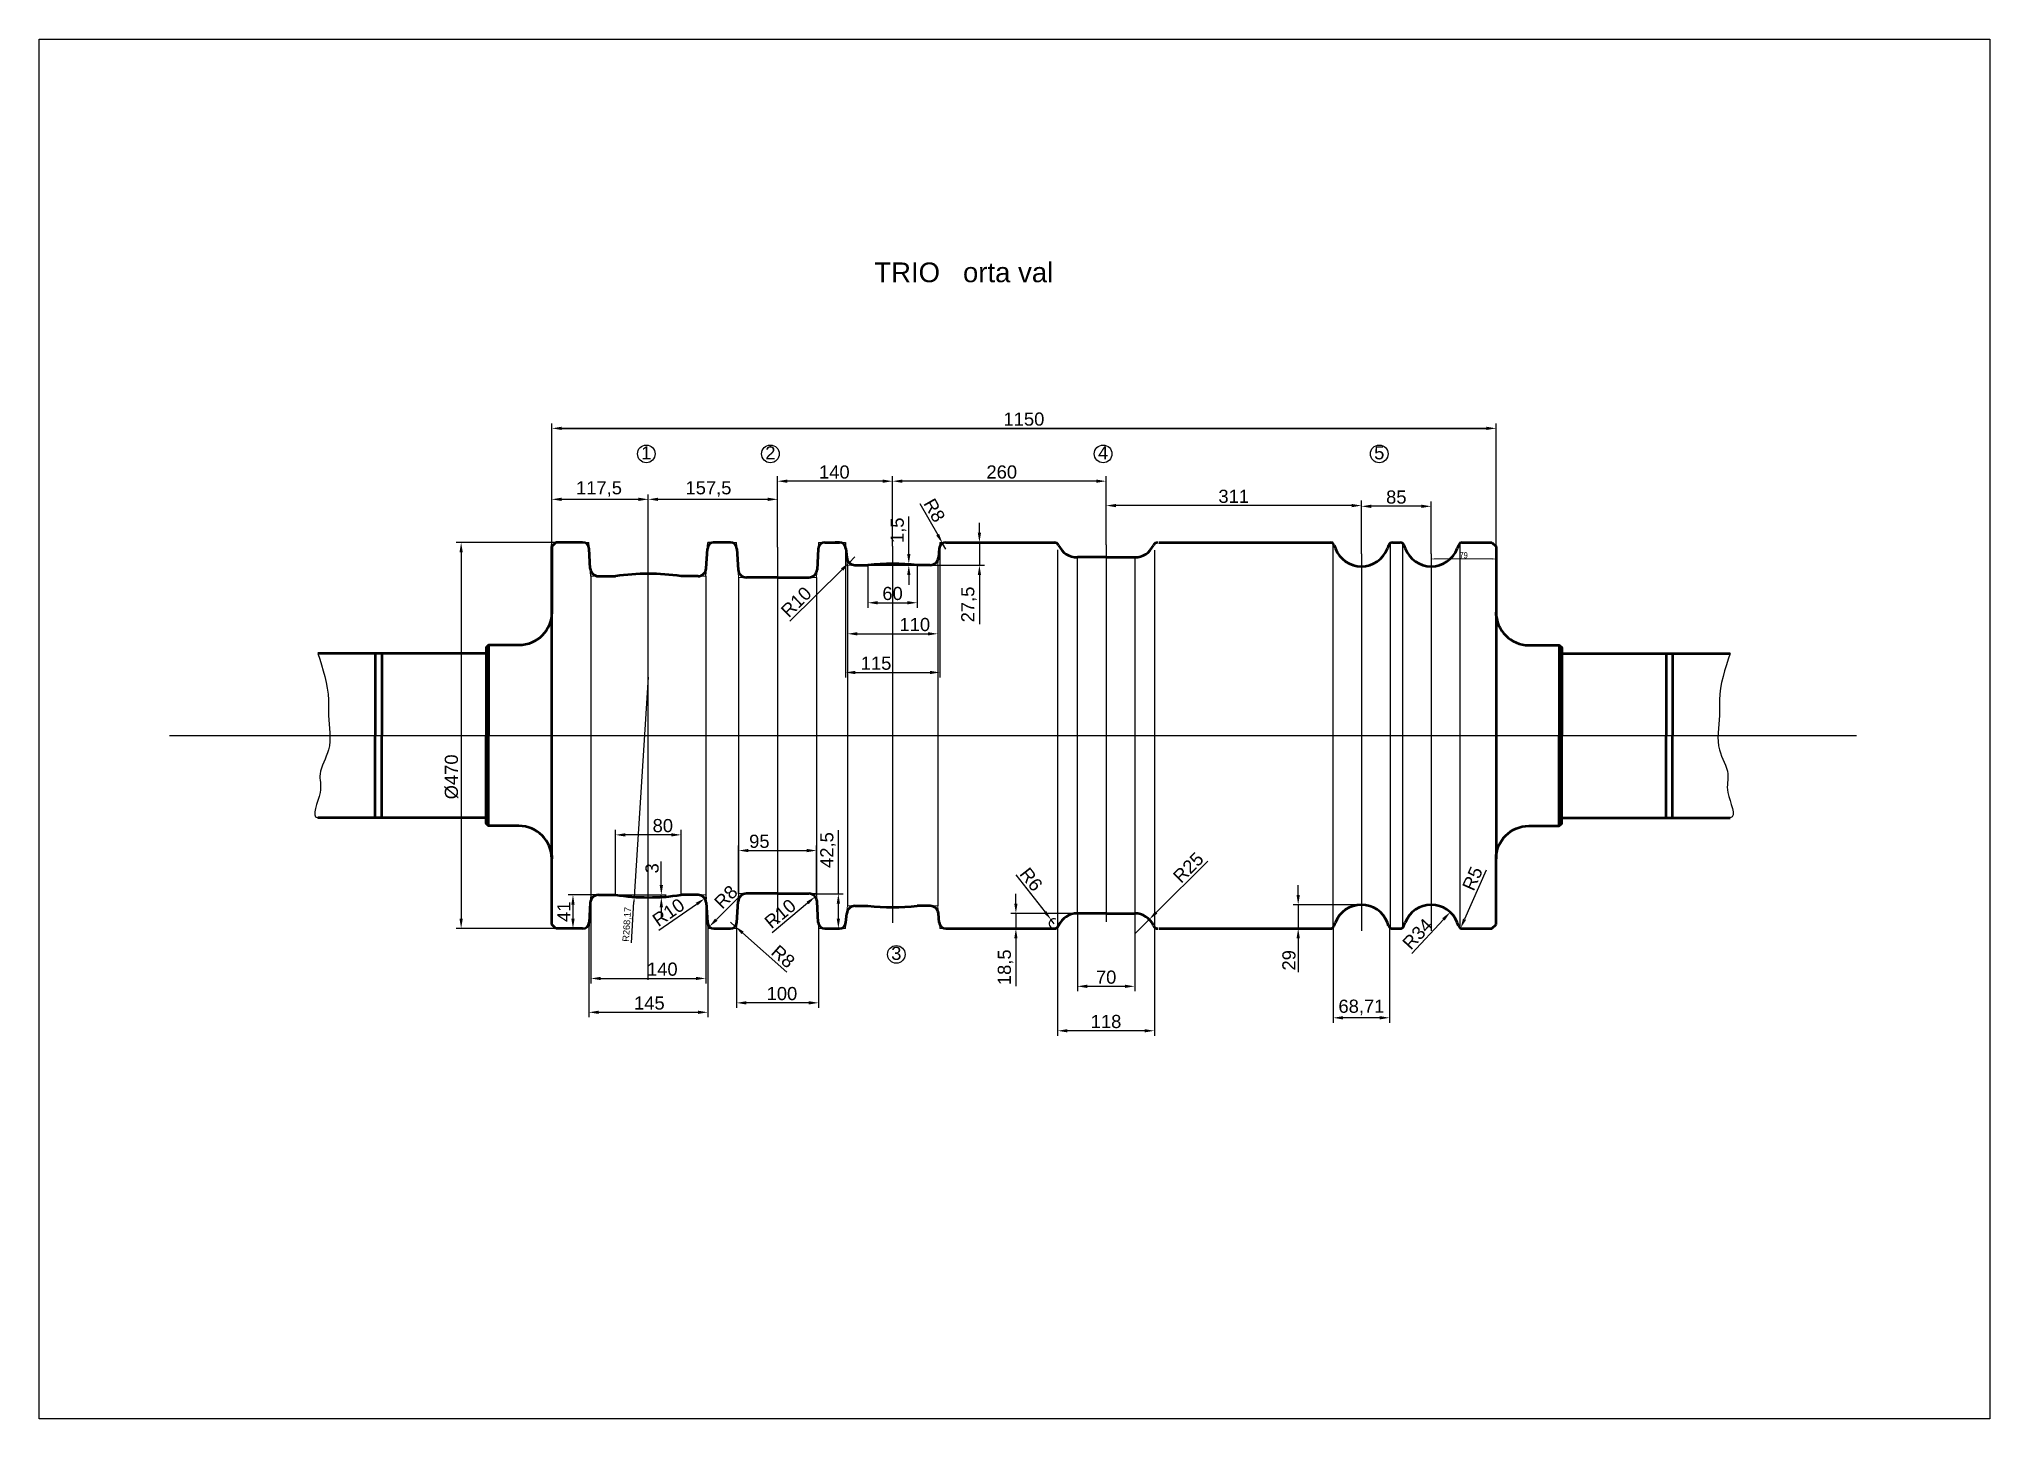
# Model space of a CAD drawing. Header units: millimetres. Extents: x -954 to 34898, y -2134 to 12006.
# Drawn here: x 29480 to 31856, y 9795 to 11475 of the extents above; entities that cross this region are included whole.
import ezdxf

# ---------------------------------------------------------------- set-up
doc = ezdxf.new("R2010")
doc.units = ezdxf.units.MM
doc.header["$LTSCALE"] = 3
doc.linetypes.add('HIDDEN', pattern=[0.375, 0.25, -0.125])
doc.layers.add('Nascosta', color=4, linetype='HIDDEN')
doc.layers.add('осевая', color=4, linetype='Continuous')
for name, color, linetype, lineweight in [('контурная', 7, 'Continuous', 50), ('размерные', 7, 'Continuous', 25), ('тонкая', 7, 'Continuous', 20)]:
    doc.layers.add(name, color=color, linetype=linetype, lineweight=lineweight)
doc.styles.add('s3v2.5', font='arial.ttf', dxfattribs={"width": 0.8, "height": 7.5})
doc.styles.add('s4v4', font='arial.ttf', dxfattribs={"height": 16})
doc.styles.get("Standard").update_dxf_attribs({"font": 'arial.ttf'})
doc.dimstyles.new('s2v4', dxfattribs={"dimtxt": 8, "dimasz": 6, "dimexe": 3, "dimexo": 0, "dimgap": 1.5, "dimtad": 1, "dimtxsty": 'Standard', "dimcen": 2.5, "dimadec": 0, "dimazin": 0, "dimtfac": 1, "dimtmove": 0, "dimatfit": 3, "dimfxl": 1, "dimarcsym": 0})
doc.dimstyles.new('s3v2.5', dxfattribs={"dimtxt": 7.5, "dimasz": 4, "dimexe": 1.25, "dimexo": 0.625, "dimtad": 1, "dimtxsty": 's3v2.5', "dimcen": 1.5, "dimclrd": 6, "dimclre": 256, "dimclrt": 1, "dimadec": 0, "dimazin": 0, "dimtfac": 1, "dimtmove": 0, "dimatfit": 3, "dimfxl": 1, "dimlwd": -1, "dimlwe": -1, "dimarcsym": 0})
doc.dimstyles.new('s4v4', dxfattribs={"dimtxt": 16, "dimasz": 12, "dimexe": 6, "dimexo": 0, "dimgap": 3, "dimtad": 1, "dimtxsty": 'Standard', "dimcen": 2.5, "dimadec": 0, "dimazin": 0, "dimtfac": 1, "dimtmove": 0, "dimatfit": 3, "dimfxl": 1, "dimarcsym": 0})

msp = doc.modelspace()

# ---------------------------------------------------------------- texts
at = {"char_height": 16, "attachment_point": 5}
for s, insert in [('{\\fArial|b0|i0|c238|p34;1}', (30219.319, 10971.551)), ('{\\fArial|b0|i0|c238|p34;2}', (30370.429, 10971.551)), ('{\\fArial|b0|i0|c238|p34;4}', (30775.655, 10971.551)), ('{\\fArial|b0|i0|c238|p34;5}', (31111.947, 10971.551)), ('{\\fArial|b0|i0|c238|p34;3}', (30523.782, 10362.205))]:
    msp.add_mtext(s, dxfattribs=dict(at, insert=insert))
at = {"layer": 'размерные', "style": 's4v4'}
msp.add_text('TRIO   orta val', height=24, dxfattribs=at).set_placement((30496.953, 11179.344))

# ---------------------------------------------------------------- blocks, each defined once
blk = doc.blocks.new('*D1848')
at = {"layer": 'Defpoints', "color": 0, "transparency": 16777216}
for p in [(30181.7, 10506.5), (30181.7, 10433.4), (30261.7, 10433.4)]:
    blk.add_point(p, dxfattribs=at)
at = {"layer": 'размерные', "color": 0, "lineweight": -2, "transparency": 16777216}
for p, q in [((30181.7, 10433.4), (30181.7, 10512.5)), ((30249.7, 10506.5), (30193.7, 10506.5)), ((30261.7, 10433.4), (30261.7, 10512.5))]:
    blk.add_line(p, q, dxfattribs=at)
at = {"layer": 'размерные', "color": 0, "transparency": 16777216}
for points in [[(30193.7, 10508.5), (30193.7, 10504.5), (30181.7, 10506.5)], [(30249.7, 10508.5), (30249.7, 10504.5), (30261.7, 10506.5)]]:
    blk.add_solid(points, dxfattribs=at)
at = {"layer": 'размерные', "color": 0, "transparency": 16777216, "insert": (30239.4, 10517.7), "char_height": 16, "attachment_point": 5}
blk.add_mtext('80', dxfattribs=at)
blk = doc.blocks.new('*D1849')
at = {"layer": 'Defpoints', "color": 0, "transparency": 16777216}
for p in [(30181.7, 10433.4), (30221.7, 10430.4), (30237.6, 10430.4)]:
    blk.add_point(p, dxfattribs=at)
at = {"layer": 'размерные', "color": 0, "lineweight": -2, "transparency": 16777216}
for p, q in [((30237.6, 10445.4), (30237.6, 10473.9)), ((30181.7, 10433.4), (30243.6, 10433.4)), ((30237.6, 10430.4), (30237.6, 10433.4)), ((30221.7, 10430.4), (30243.6, 10430.4)), ((30237.6, 10418.4), (30237.6, 10406.4))]:
    blk.add_line(p, q, dxfattribs=at)
at = {"layer": 'размерные', "color": 0, "transparency": 16777216}
for points in [[(30235.6, 10445.4), (30239.6, 10445.4), (30237.6, 10433.4)], [(30235.6, 10418.4), (30239.6, 10418.4), (30237.6, 10430.4)]]:
    blk.add_solid(points, dxfattribs=at)
at = {"layer": 'размерные', "color": 0, "transparency": 16777216, "insert": (30226.4, 10465.7), "char_height": 16, "attachment_point": 5, "rotation": 90}
blk.add_mtext('3', dxfattribs=at)
blk = doc.blocks.new('*D1850')
at = {"layer": 'Defpoints', "color": 0, "transparency": 16777216}
for p in [(30156.7, 10433.4), (30130, 10392.4), (30137.7, 10392.4)]:
    blk.add_point(p, dxfattribs=at)
at = {"layer": 'размерные', "color": 0, "lineweight": -2, "transparency": 16777216}
for p, q in [((30156.7, 10433.4), (30124, 10433.4)), ((30130, 10421.4), (30130, 10404.4)), ((30137.7, 10392.4), (30124, 10392.4))]:
    blk.add_line(p, q, dxfattribs=at)
at = {"layer": 'размерные', "color": 0, "transparency": 16777216}
for points in [[(30128, 10421.4), (30132, 10421.4), (30130, 10433.4)], [(30128, 10404.4), (30132, 10404.4), (30130, 10392.4)]]:
    blk.add_solid(points, dxfattribs=at)
at = {"layer": 'размерные', "color": 0, "transparency": 16777216, "insert": (30118.9, 10412.9), "char_height": 16, "attachment_point": 5, "rotation": 90}
blk.add_mtext('41', dxfattribs=at)
blk = doc.blocks.new('*D1851')
at = {"layer": 'Defpoints', "color": 0, "transparency": 16777216}
for p in [(31175.2, 10842.4), (31254.2, 10842.4), (31175.2, 10823.5)]:
    blk.add_point(p, dxfattribs=at)
at = {"layer": 'тонкая', "transparency": 16777216}
for p, q in [((31175.2, 10824.1), (31175.2, 10843.7)), ((31254.2, 10843), (31254.2, 10843.7))]:
    blk.add_line(p, q, dxfattribs=at)
at = {"layer": 'тонкая', "color": 6, "transparency": 16777216}
blk.add_line((31250.2, 10842.4), (31179.2, 10842.4), dxfattribs=at)
for points in [[(31179.2, 10843.1), (31179.2, 10841.7), (31175.2, 10842.4)], [(31250.2, 10843.1), (31250.2, 10841.7), (31254.2, 10842.4)]]:
    blk.add_solid(points, dxfattribs=at)
at = {"layer": 'тонкая', "color": 1, "transparency": 16777216, "insert": (31214.7, 10846.9), "char_height": 7.5, "attachment_point": 5, "style": 's3v2.5'}
blk.add_mtext('79', dxfattribs=at)
blk = doc.blocks.new('*D1852')
at = {"layer": 'Defpoints', "color": 0, "transparency": 16777216}
for p in [(30111.8, 10862.4), (29993.8, 10392.4), (30110.2, 10392.4)]:
    blk.add_point(p, dxfattribs=at)
at = {"layer": 'размерные', "color": 0, "lineweight": -2, "transparency": 16777216}
for p, q in [((30111.8, 10862.4), (29987.8, 10862.4)), ((29993.8, 10850.4), (29993.8, 10404.4)), ((30110.2, 10392.4), (29987.8, 10392.4))]:
    blk.add_line(p, q, dxfattribs=at)
at = {"layer": 'размерные', "color": 0, "transparency": 16777216}
for points in [[(29991.8, 10850.4), (29995.8, 10850.4), (29993.8, 10862.4)], [(29991.8, 10404.4), (29995.8, 10404.4), (29993.8, 10392.4)]]:
    blk.add_solid(points, dxfattribs=at)
at = {"layer": 'размерные', "color": 0, "transparency": 16777216, "insert": (29982.2, 10577.1), "char_height": 16, "attachment_point": 5, "rotation": 90}
blk.add_mtext('%%C470', dxfattribs=at)
blk = doc.blocks.new('*D1853')
at = {"layer": 'Defpoints', "color": 0, "transparency": 16777216}
for p in [(30104.2, 10915), (30221.7, 10863.5), (30104.2, 10834.3)]:
    blk.add_point(p, dxfattribs=at)
at = {"layer": 'размерные', "color": 0, "lineweight": -2, "transparency": 16777216}
for p, q in [((30104.2, 10834.3), (30104.2, 10921)), ((30209.7, 10915), (30116.2, 10915)), ((30221.7, 10863.5), (30221.7, 10921))]:
    blk.add_line(p, q, dxfattribs=at)
at = {"layer": 'размерные', "color": 0, "transparency": 16777216}
for points in [[(30116.2, 10917), (30116.2, 10913), (30104.2, 10915)], [(30209.7, 10917), (30209.7, 10913), (30221.7, 10915)]]:
    blk.add_solid(points, dxfattribs=at)
at = {"layer": 'размерные', "color": 0, "transparency": 16777216, "insert": (30161.7, 10927.6), "char_height": 16, "attachment_point": 5}
blk.add_mtext('117,5', dxfattribs=at)
blk = doc.blocks.new('*D1854')
at = {"layer": 'Defpoints', "color": 0, "transparency": 16777216}
for p in [(30151.7, 10433.4), (30291.7, 10433.4), (30291.7, 10331.7)]:
    blk.add_point(p, dxfattribs=at)
at = {"layer": 'размерные', "color": 0, "lineweight": -2, "transparency": 16777216}
for p, q in [((30151.7, 10433.4), (30151.7, 10325.7)), ((30291.7, 10433.4), (30291.7, 10325.7)), ((30163.7, 10331.7), (30279.7, 10331.7))]:
    blk.add_line(p, q, dxfattribs=at)
at = {"layer": 'размерные', "color": 0, "transparency": 16777216}
for points in [[(30163.7, 10333.7), (30163.7, 10329.7), (30151.7, 10331.7)], [(30279.7, 10333.7), (30279.7, 10329.7), (30291.7, 10331.7)]]:
    blk.add_solid(points, dxfattribs=at)
at = {"layer": 'размерные', "color": 0, "transparency": 16777216, "insert": (30238.8, 10342.9), "char_height": 16, "attachment_point": 5}
blk.add_mtext('140', dxfattribs=at)
blk = doc.blocks.new('*D1855')
at = {"layer": 'Defpoints', "color": 0, "transparency": 16777216}
for p in [(30149.2, 10392.4), (30294.2, 10392.4), (30294.2, 10290.5)]:
    blk.add_point(p, dxfattribs=at)
at = {"layer": 'размерные', "color": 0, "lineweight": -2, "transparency": 16777216}
for p, q in [((30149.2, 10392.4), (30149.2, 10284.5)), ((30294.2, 10392.4), (30294.2, 10284.5)), ((30161.2, 10290.5), (30282.2, 10290.5))]:
    blk.add_line(p, q, dxfattribs=at)
at = {"layer": 'размерные', "color": 0, "transparency": 16777216}
for points in [[(30161.2, 10292.5), (30161.2, 10288.5), (30149.2, 10290.5)], [(30282.2, 10292.5), (30282.2, 10288.5), (30294.2, 10290.5)]]:
    blk.add_solid(points, dxfattribs=at)
at = {"layer": 'размерные', "color": 0, "transparency": 16777216, "insert": (30223, 10301.7), "char_height": 16, "attachment_point": 5}
blk.add_mtext('145', dxfattribs=at)
blk = doc.blocks.new('*D1856')
at = {"layer": 'Defpoints', "color": 0, "transparency": 16777216}
for p in [(30282.3, 10423.4), (30290.5, 10429.1)]:
    blk.add_point(p, dxfattribs=at)
at = {"layer": 'размерные', "color": 0, "lineweight": -2, "transparency": 16777216}
blk.add_line((30234.5, 10390.3), (30280.6, 10422.3), dxfattribs=at)
at = {"layer": 'размерные', "color": 0, "transparency": 16777216}
blk.add_solid([(30279.5, 10423.9), (30281.8, 10420.7), (30290.5, 10429.1)], dxfattribs=at)
at = {"layer": 'размерные', "color": 0, "transparency": 16777216, "insert": (30246.3, 10412.1), "char_height": 16, "attachment_point": 5, "rotation": 34.7229}
blk.add_mtext('R10', dxfattribs=at)
blk = doc.blocks.new('*D1857')
at = {"layer": 'Defpoints', "color": 0, "transparency": 16777216}
for p in [(30296.1, 10394.8), (30301.7, 10400.4)]:
    blk.add_point(p, dxfattribs=at)
at = {"layer": 'размерные', "color": 0, "lineweight": -2, "transparency": 16777216}
blk.add_line((30335.5, 10434.3), (30304.6, 10403.3), dxfattribs=at)
at = {"layer": 'размерные', "color": 0, "transparency": 16777216}
blk.add_solid([(30303.1, 10404.7), (30306, 10401.9), (30296.1, 10394.8)], dxfattribs=at)
at = {"layer": 'размерные', "color": 0, "transparency": 16777216, "insert": (30316.3, 10430.9), "char_height": 16, "attachment_point": 5, "rotation": 45.0972}
blk.add_mtext('R8', dxfattribs=at)
blk = doc.blocks.new('*D1858')
at = {"layer": 'Defpoints', "color": 0, "transparency": 16777216}
for p in [(30221.7, 10698.6), (30204.6, 10431)]:
    blk.add_point(p, dxfattribs=at)
at = {"layer": 'размерные', "color": 0, "lineweight": -2, "transparency": 16777216}
for p, q in [((30221.7, 10698.6), (30204.6, 10431)), ((30201.1, 10375.2), (30204.3, 10425))]:
    blk.add_line(p, q, dxfattribs=at)
at = {"layer": 'размерные', "color": 0, "transparency": 16777216}
blk.add_solid([(30203.3, 10425.1), (30205.3, 10424.9), (30204.6, 10431)], dxfattribs=at)
at = {"layer": 'размерные', "color": 0, "transparency": 16777216, "insert": (30196.2, 10397.5), "char_height": 8, "attachment_point": 5, "rotation": 86.3534}
blk.add_mtext('R268,17', dxfattribs=at)
blk = doc.blocks.new('*D1859')
at = {"layer": 'Defpoints', "color": 0, "transparency": 16777216}
for p in [(30426.7, 10487.4), (30331.7, 10434.9), (30426.7, 10434.9)]:
    blk.add_point(p, dxfattribs=at)
at = {"layer": 'размерные', "color": 0, "lineweight": -2, "transparency": 16777216}
for p, q in [((30331.7, 10434.9), (30331.7, 10493.4)), ((30343.7, 10487.4), (30414.7, 10487.4)), ((30426.7, 10434.9), (30426.7, 10493.4))]:
    blk.add_line(p, q, dxfattribs=at)
at = {"layer": 'размерные', "color": 0, "transparency": 16777216}
for points in [[(30343.7, 10489.4), (30343.7, 10485.4), (30331.7, 10487.4)], [(30414.7, 10489.4), (30414.7, 10485.4), (30426.7, 10487.4)]]:
    blk.add_solid(points, dxfattribs=at)
at = {"layer": 'размерные', "color": 0, "transparency": 16777216, "insert": (30357, 10498.6), "char_height": 16, "attachment_point": 5}
blk.add_mtext('95', dxfattribs=at)
blk = doc.blocks.new('*D1860')
at = {"layer": 'Defpoints', "color": 0, "transparency": 16777216}
for p in [(30329.2, 10392.4), (30429.2, 10392.4), (30329.2, 10302)]:
    blk.add_point(p, dxfattribs=at)
at = {"layer": 'размерные', "color": 0, "lineweight": -2, "transparency": 16777216}
for p, q in [((30329.2, 10392.4), (30329.2, 10296)), ((30429.2, 10392.4), (30429.2, 10296)), ((30417.2, 10302), (30341.2, 10302))]:
    blk.add_line(p, q, dxfattribs=at)
at = {"layer": 'размерные', "color": 0, "transparency": 16777216}
for points in [[(30341.2, 10304), (30341.2, 10300), (30329.2, 10302)], [(30417.2, 10304), (30417.2, 10300), (30429.2, 10302)]]:
    blk.add_solid(points, dxfattribs=at)
at = {"layer": 'размерные', "color": 0, "transparency": 16777216, "insert": (30384.5, 10313.2), "char_height": 16, "attachment_point": 5}
blk.add_mtext('100', dxfattribs=at)
blk = doc.blocks.new('*D1861')
at = {"layer": 'Defpoints', "color": 0, "transparency": 16777216}
for p in [(30321.7, 10400.4), (30327.6, 10395.1)]:
    blk.add_point(p, dxfattribs=at)
at = {"layer": 'размерные', "color": 0, "lineweight": -2, "transparency": 16777216}
for p, q in [((30321.7, 10400.4), (30327.6, 10395.1)), ((30390.4, 10339.5), (30336.6, 10387.2))]:
    blk.add_line(p, q, dxfattribs=at)
at = {"layer": 'размерные', "color": 0, "transparency": 16777216}
blk.add_solid([(30337.9, 10388.7), (30335.3, 10385.7), (30327.6, 10395.1)], dxfattribs=at)
at = {"layer": 'размерные', "color": 0, "transparency": 16777216, "insert": (30385.9, 10358.4), "char_height": 16, "attachment_point": 5, "rotation": 318.4259}
blk.add_mtext('R8', dxfattribs=at)
blk = doc.blocks.new('*D1862')
at = {"layer": 'Defpoints', "color": 0, "transparency": 16777216}
for p in [(30425, 10431.3), (30417.3, 10424.9)]:
    blk.add_point(p, dxfattribs=at)
at = {"layer": 'размерные', "color": 0, "lineweight": -2, "transparency": 16777216}
blk.add_line((30372.5, 10387.8), (30415.7, 10423.7), dxfattribs=at)
at = {"layer": 'размерные', "color": 0, "transparency": 16777216}
blk.add_solid([(30414.5, 10425.2), (30417, 10422.1), (30425, 10431.3)], dxfattribs=at)
at = {"layer": 'размерные', "color": 0, "transparency": 16777216, "insert": (30382.4, 10410.5), "char_height": 16, "attachment_point": 5, "rotation": 39.6716}
blk.add_mtext('R10', dxfattribs=at)
blk = doc.blocks.new('*D1863')
at = {"layer": 'Defpoints', "color": 0, "transparency": 16777216}
for p in [(30422, 10434.9), (30453.2, 10434.9), (30436.7, 10392.4)]:
    blk.add_point(p, dxfattribs=at)
at = {"layer": 'размерные', "color": 0, "lineweight": -2, "transparency": 16777216}
for p, q in [((30453.2, 10434.9), (30453.2, 10512.2)), ((30422, 10434.9), (30459.2, 10434.9)), ((30453.2, 10404.4), (30453.2, 10422.9)), ((30436.7, 10392.4), (30459.2, 10392.4))]:
    blk.add_line(p, q, dxfattribs=at)
at = {"layer": 'размерные', "color": 0, "transparency": 16777216}
for points in [[(30451.2, 10422.9), (30455.2, 10422.9), (30453.2, 10434.9)], [(30451.2, 10404.4), (30455.2, 10404.4), (30453.2, 10392.4)]]:
    blk.add_solid(points, dxfattribs=at)
at = {"layer": 'размерные', "color": 0, "transparency": 16777216, "insert": (30440.6, 10488), "char_height": 16, "attachment_point": 5, "rotation": 90}
blk.add_mtext('42,5', dxfattribs=at)
blk = doc.blocks.new('*D1864')
at = {"layer": 'Defpoints', "color": 0, "transparency": 16777216}
for p in [(30221.7, 10915), (30221.7, 10906.6), (30379.2, 10856.9)]:
    blk.add_point(p, dxfattribs=at)
at = {"layer": 'размерные', "color": 0, "lineweight": -2, "transparency": 16777216}
for p, q in [((30221.7, 10906.6), (30221.7, 10921)), ((30367.2, 10915), (30233.7, 10915)), ((30379.2, 10856.9), (30379.2, 10921))]:
    blk.add_line(p, q, dxfattribs=at)
at = {"layer": 'размерные', "color": 0, "transparency": 16777216}
for points in [[(30233.7, 10917), (30233.7, 10913), (30221.7, 10915)], [(30367.2, 10917), (30367.2, 10913), (30379.2, 10915)]]:
    blk.add_solid(points, dxfattribs=at)
at = {"layer": 'размерные', "color": 0, "transparency": 16777216, "insert": (30295, 10927.6), "char_height": 16, "attachment_point": 5}
blk.add_mtext('157,5', dxfattribs=at)
blk = doc.blocks.new('*D1865')
at = {"layer": 'Defpoints', "color": 0, "transparency": 16777216}
for p in [(30464.2, 10834.9), (30574.2, 10834.9), (30574.2, 10751.3)]:
    blk.add_point(p, dxfattribs=at)
at = {"layer": 'размерные', "color": 0, "lineweight": -2, "transparency": 16777216}
for p, q in [((30464.2, 10834.9), (30464.2, 10745.3)), ((30574.2, 10834.9), (30574.2, 10745.3)), ((30476.2, 10751.3), (30562.2, 10751.3))]:
    blk.add_line(p, q, dxfattribs=at)
at = {"layer": 'размерные', "color": 0, "transparency": 16777216}
for points in [[(30476.2, 10753.3), (30476.2, 10749.3), (30464.2, 10751.3)], [(30562.2, 10753.3), (30562.2, 10749.3), (30574.2, 10751.3)]]:
    blk.add_solid(points, dxfattribs=at)
at = {"layer": 'размерные', "color": 0, "transparency": 16777216, "insert": (30546.3, 10762.5), "char_height": 16, "attachment_point": 5}
blk.add_mtext('110', dxfattribs=at)
blk = doc.blocks.new('*D1866')
at = {"layer": 'Defpoints', "color": 0, "transparency": 16777216}
for p in [(30461.7, 10862.4), (30576.7, 10862.4), (30576.7, 10704.2)]:
    blk.add_point(p, dxfattribs=at)
at = {"layer": 'размерные', "color": 0, "lineweight": -2, "transparency": 16777216}
for p, q in [((30461.7, 10862.4), (30461.7, 10698.2)), ((30576.7, 10862.4), (30576.7, 10698.2)), ((30473.7, 10704.2), (30564.7, 10704.2))]:
    blk.add_line(p, q, dxfattribs=at)
at = {"layer": 'размерные', "color": 0, "transparency": 16777216}
for points in [[(30473.7, 10706.2), (30473.7, 10702.2), (30461.7, 10704.2)], [(30564.7, 10706.2), (30564.7, 10702.2), (30576.7, 10704.2)]]:
    blk.add_solid(points, dxfattribs=at)
at = {"layer": 'размерные', "color": 0, "transparency": 16777216, "insert": (30499.1, 10715.4), "char_height": 16, "attachment_point": 5}
blk.add_mtext('115', dxfattribs=at)
blk = doc.blocks.new('*D1867')
at = {"layer": 'Defpoints', "color": 0, "transparency": 16777216}
for p in [(30580.1, 10861.4), (30584, 10854.4)]:
    blk.add_point(p, dxfattribs=at)
at = {"layer": 'размерные', "color": 0, "lineweight": -2, "transparency": 16777216}
for p, q in [((30552.6, 10910), (30574.2, 10871.8)), ((30584, 10854.4), (30580.1, 10861.4))]:
    blk.add_line(p, q, dxfattribs=at)
at = {"layer": 'размерные', "color": 0, "transparency": 16777216}
blk.add_solid([(30575.9, 10872.8), (30572.4, 10870.9), (30580.1, 10861.4)], dxfattribs=at)
at = {"layer": 'размерные', "color": 0, "transparency": 16777216, "insert": (30570.1, 10901.6), "char_height": 16, "attachment_point": 5, "rotation": 299.4979}
blk.add_mtext('R8', dxfattribs=at)
blk = doc.blocks.new('*D1868')
at = {"layer": 'Defpoints', "color": 0, "transparency": 16777216}
for p in [(30489.2, 10834.9), (30519.2, 10836.4), (30539, 10836.4)]:
    blk.add_point(p, dxfattribs=at)
at = {"layer": 'размерные', "color": 0, "lineweight": -2, "transparency": 16777216}
for p, q in [((30539, 10848.4), (30539, 10894.2)), ((30489.2, 10834.9), (30545, 10834.9)), ((30519.2, 10836.4), (30545, 10836.4)), ((30539, 10834.9), (30539, 10836.4)), ((30539, 10822.9), (30539, 10810.9))]:
    blk.add_line(p, q, dxfattribs=at)
at = {"layer": 'размерные', "color": 0, "transparency": 16777216}
for points in [[(30537, 10848.4), (30541, 10848.4), (30539, 10836.4)], [(30537, 10822.9), (30541, 10822.9), (30539, 10834.9)]]:
    blk.add_solid(points, dxfattribs=at)
at = {"layer": 'размерные', "color": 0, "transparency": 16777216, "insert": (30526.4, 10877.3), "char_height": 16, "attachment_point": 5, "rotation": 90}
blk.add_mtext('1,5', dxfattribs=at)
blk = doc.blocks.new('*D1869')
at = {"layer": 'Defpoints', "color": 0, "transparency": 16777216}
for p in [(30602.8, 10862.4), (30625, 10862.4), (30565.1, 10834.9)]:
    blk.add_point(p, dxfattribs=at)
at = {"layer": 'размерные', "color": 0, "lineweight": -2, "transparency": 16777216}
for p, q in [((30625, 10874.4), (30625, 10886.4)), ((30602.8, 10862.4), (30631, 10862.4)), ((30625, 10862.4), (30625, 10834.9)), ((30565.1, 10834.9), (30631, 10834.9)), ((30625, 10822.9), (30625, 10763))]:
    blk.add_line(p, q, dxfattribs=at)
at = {"layer": 'размерные', "color": 0, "transparency": 16777216}
for points in [[(30623, 10874.4), (30627, 10874.4), (30625, 10862.4)], [(30623, 10822.9), (30627, 10822.9), (30625, 10834.9)]]:
    blk.add_solid(points, dxfattribs=at)
at = {"layer": 'размерные', "color": 0, "transparency": 16777216, "insert": (30612.3, 10787), "char_height": 16, "attachment_point": 5, "rotation": 90}
blk.add_mtext('27,5', dxfattribs=at)
blk = doc.blocks.new('*D1870')
at = {"layer": 'Defpoints', "color": 0, "transparency": 16777216}
for p in [(30379.2, 10937.1), (30379.2, 10887.4), (30519.2, 10858)]:
    blk.add_point(p, dxfattribs=at)
at = {"layer": 'размерные', "color": 0, "lineweight": -2, "transparency": 16777216}
for p, q in [((30379.2, 10887.4), (30379.2, 10943.1)), ((30507.2, 10937.1), (30391.2, 10937.1)), ((30519.2, 10858), (30519.2, 10943.1))]:
    blk.add_line(p, q, dxfattribs=at)
at = {"layer": 'размерные', "color": 0, "transparency": 16777216}
for points in [[(30391.2, 10939.1), (30391.2, 10935.1), (30379.2, 10937.1)], [(30507.2, 10939.1), (30507.2, 10935.1), (30519.2, 10937.1)]]:
    blk.add_solid(points, dxfattribs=at)
at = {"layer": 'размерные', "color": 0, "transparency": 16777216, "insert": (30448.3, 10948.2), "char_height": 16, "attachment_point": 5}
blk.add_mtext('140', dxfattribs=at)
blk = doc.blocks.new('*D1871')
at = {"layer": 'Defpoints', "color": 0, "transparency": 16777216}
for p in [(30466.2, 10837.9), (30473.3, 10844.9)]:
    blk.add_point(p, dxfattribs=at)
at = {"layer": 'размерные', "color": 0, "lineweight": -2, "transparency": 16777216}
for p, q in [((30473.3, 10844.9), (30466.2, 10837.9)), ((30394, 10766.5), (30457.7, 10829.5))]:
    blk.add_line(p, q, dxfattribs=at)
at = {"layer": 'размерные', "color": 0, "transparency": 16777216}
blk.add_solid([(30456.3, 10830.9), (30459.1, 10828), (30466.2, 10837.9)], dxfattribs=at)
at = {"layer": 'размерные', "color": 0, "transparency": 16777216, "insert": (30401.9, 10790), "char_height": 16, "attachment_point": 5, "rotation": 44.6872}
blk.add_mtext('R10', dxfattribs=at)
blk = doc.blocks.new('*D1872')
at = {"layer": 'Defpoints', "color": 0, "transparency": 16777216}
for p in [(30519.2, 10937.1), (30519.2, 10888.1), (30779.2, 10859.5)]:
    blk.add_point(p, dxfattribs=at)
at = {"layer": 'размерные', "color": 0, "lineweight": -2, "transparency": 16777216}
for p, q in [((30519.2, 10888.1), (30519.2, 10943.1)), ((30767.2, 10937.1), (30531.2, 10937.1)), ((30779.2, 10859.5), (30779.2, 10943.1))]:
    blk.add_line(p, q, dxfattribs=at)
at = {"layer": 'размерные', "color": 0, "transparency": 16777216}
for points in [[(30531.2, 10939.1), (30531.2, 10935.1), (30519.2, 10937.1)], [(30767.2, 10939.1), (30767.2, 10935.1), (30779.2, 10937.1)]]:
    blk.add_solid(points, dxfattribs=at)
at = {"layer": 'размерные', "color": 0, "transparency": 16777216, "insert": (30652.2, 10948.2), "char_height": 16, "attachment_point": 5}
blk.add_mtext('260', dxfattribs=at)
blk = doc.blocks.new('*D1873')
at = {"layer": 'Defpoints', "color": 0, "transparency": 16777216}
for p in [(30779.2, 10907.4), (30779.2, 10888), (31090.2, 10848.5)]:
    blk.add_point(p, dxfattribs=at)
at = {"layer": 'размерные', "color": 0, "lineweight": -2, "transparency": 16777216}
for p, q in [((30779.2, 10888), (30779.2, 10913.4)), ((31078.2, 10907.4), (30791.2, 10907.4)), ((31090.2, 10848.5), (31090.2, 10913.4))]:
    blk.add_line(p, q, dxfattribs=at)
at = {"layer": 'размерные', "color": 0, "transparency": 16777216}
for points in [[(30791.2, 10909.4), (30791.2, 10905.4), (30779.2, 10907.4)], [(31078.2, 10909.4), (31078.2, 10905.4), (31090.2, 10907.4)]]:
    blk.add_solid(points, dxfattribs=at)
at = {"layer": 'размерные', "color": 0, "transparency": 16777216, "insert": (30934.7, 10918.6), "char_height": 16, "attachment_point": 5}
blk.add_mtext('311', dxfattribs=at)
blk = doc.blocks.new('*D1874')
at = {"layer": 'Defpoints', "color": 0, "transparency": 16777216}
for p in [(31090.2, 10906.5), (31090.2, 10876.2), (31175.2, 10848.5)]:
    blk.add_point(p, dxfattribs=at)
at = {"layer": 'размерные', "color": 0, "lineweight": -2, "transparency": 16777216}
for p, q in [((31090.2, 10876.2), (31090.2, 10912.5)), ((31163.2, 10906.5), (31102.2, 10906.5)), ((31175.2, 10848.5), (31175.2, 10912.5))]:
    blk.add_line(p, q, dxfattribs=at)
at = {"layer": 'размерные', "color": 0, "transparency": 16777216}
for points in [[(31102.2, 10908.5), (31102.2, 10904.5), (31090.2, 10906.5)], [(31163.2, 10908.5), (31163.2, 10904.5), (31175.2, 10906.5)]]:
    blk.add_solid(points, dxfattribs=at)
at = {"layer": 'размерные', "color": 0, "transparency": 16777216, "insert": (31132.7, 10917.7), "char_height": 16, "attachment_point": 5}
blk.add_mtext('85', dxfattribs=at)
blk = doc.blocks.new('*D1875')
at = {"layer": 'Defpoints', "color": 0, "transparency": 16777216}
for p in [(30489.2, 10834.9), (30549.2, 10834.9), (30549.2, 10789.1)]:
    blk.add_point(p, dxfattribs=at)
at = {"layer": 'размерные', "color": 0, "lineweight": -2, "transparency": 16777216}
for p, q in [((30489.2, 10834.9), (30489.2, 10783.1)), ((30549.2, 10834.9), (30549.2, 10783.1)), ((30501.2, 10789.1), (30537.2, 10789.1))]:
    blk.add_line(p, q, dxfattribs=at)
at = {"layer": 'размерные', "color": 0, "transparency": 16777216}
for points in [[(30501.2, 10791.1), (30501.2, 10787.1), (30489.2, 10789.1)], [(30537.2, 10791.1), (30537.2, 10787.1), (30549.2, 10789.1)]]:
    blk.add_solid(points, dxfattribs=at)
at = {"layer": 'размерные', "color": 0, "transparency": 16777216, "insert": (30519.2, 10800.3), "char_height": 16, "attachment_point": 5}
blk.add_mtext('60', dxfattribs=at)
blk = doc.blocks.new('*D1876')
at = {"layer": 'Defpoints', "color": 0, "transparency": 16777216}
for p in [(30104.2, 11001.4), (30104.2, 10915), (31254.2, 10850.9)]:
    blk.add_point(p, dxfattribs=at)
at = {"layer": 'размерные', "color": 0, "lineweight": -2, "transparency": 16777216}
for p, q in [((30104.2, 10915), (30104.2, 11007.4)), ((31242.2, 11001.4), (30116.2, 11001.4)), ((31254.2, 10850.9), (31254.2, 11007.4))]:
    blk.add_line(p, q, dxfattribs=at)
at = {"layer": 'размерные', "color": 0, "transparency": 16777216}
for points in [[(30116.2, 11003.4), (30116.2, 10999.4), (30104.2, 11001.4)], [(31242.2, 11003.4), (31242.2, 10999.4), (31254.2, 11001.4)]]:
    blk.add_solid(points, dxfattribs=at)
at = {"layer": 'размерные', "color": 0, "transparency": 16777216, "insert": (30679.2, 11012.6), "char_height": 16, "attachment_point": 5}
blk.add_mtext('1150', dxfattribs=at)
blk = doc.blocks.new('*D1877')
at = {"layer": 'Defpoints', "color": 0, "transparency": 16777216}
for p in [(31254.2, 11001.4), (31254.2, 10915), (30104.2, 10850.9)]:
    blk.add_point(p, dxfattribs=at)
at = {"layer": 'размерные', "color": 0, "lineweight": -2, "transparency": 16777216}
for p, q in [((30104.2, 10850.9), (30104.2, 11007.4)), ((30116.2, 11001.4), (31242.2, 11001.4)), ((31254.2, 10915), (31254.2, 11007.4))]:
    blk.add_line(p, q, dxfattribs=at)
at = {"layer": 'размерные', "color": 0, "transparency": 16777216}
for points in [[(30116.2, 11003.4), (30116.2, 10999.4), (30104.2, 11001.4)], [(31242.2, 11003.4), (31242.2, 10999.4), (31254.2, 11001.4)]]:
    blk.add_solid(points, dxfattribs=at)
at = {"layer": 'размерные', "color": 0, "transparency": 16777216, "insert": (30679.2, 11012.6), "char_height": 16, "attachment_point": 5}
blk.add_mtext('1150', dxfattribs=at)
blk = doc.blocks.new('*D1878')
at = {"layer": 'Defpoints', "color": 0, "transparency": 16777216}
for p in [(30744.3, 10410.9), (30814.2, 10410.9), (30744.3, 10322.1)]:
    blk.add_point(p, dxfattribs=at)
at = {"layer": 'размерные', "color": 0, "lineweight": -2, "transparency": 16777216}
for p, q in [((30744.3, 10410.9), (30744.3, 10316.1)), ((30814.2, 10410.9), (30814.2, 10316.1)), ((30802.2, 10322.1), (30756.3, 10322.1))]:
    blk.add_line(p, q, dxfattribs=at)
at = {"layer": 'размерные', "color": 0, "transparency": 16777216}
for points in [[(30756.3, 10324.1), (30756.3, 10320.1), (30744.3, 10322.1)], [(30802.2, 10324.1), (30802.2, 10320.1), (30814.2, 10322.1)]]:
    blk.add_solid(points, dxfattribs=at)
at = {"layer": 'размерные', "color": 0, "transparency": 16777216, "insert": (30779.3, 10333.2), "char_height": 16, "attachment_point": 5}
blk.add_mtext('70', dxfattribs=at)
blk = doc.blocks.new('*D1879')
at = {"layer": 'Defpoints', "color": 0, "transparency": 16777216}
for p in [(30720.2, 10392.4), (30838.2, 10392.4), (30720.2, 10268)]:
    blk.add_point(p, dxfattribs=at)
at = {"layer": 'размерные', "color": 0, "lineweight": -2, "transparency": 16777216}
for p, q in [((30720.2, 10392.4), (30720.2, 10262)), ((30838.2, 10392.4), (30838.2, 10262)), ((30826.2, 10268), (30732.2, 10268))]:
    blk.add_line(p, q, dxfattribs=at)
at = {"layer": 'размерные', "color": 0, "transparency": 16777216}
for points in [[(30732.2, 10270), (30732.2, 10266), (30720.2, 10268)], [(30826.2, 10270), (30826.2, 10266), (30838.2, 10268)]]:
    blk.add_solid(points, dxfattribs=at)
at = {"layer": 'размерные', "color": 0, "transparency": 16777216, "insert": (30779.2, 10279.2), "char_height": 16, "attachment_point": 5}
blk.add_mtext('118', dxfattribs=at)
blk = doc.blocks.new('*D1880')
at = {"layer": 'Defpoints', "color": 0, "transparency": 16777216}
for p in [(30814.1, 10385.9), (30831.8, 10403.6)]:
    blk.add_point(p, dxfattribs=at)
at = {"layer": 'размерные', "color": 0, "lineweight": -2, "transparency": 16777216}
for p, q in [((30903, 10474.5), (30840.3, 10412)), ((30814.1, 10385.9), (30831.8, 10403.6))]:
    blk.add_line(p, q, dxfattribs=at)
at = {"layer": 'размерные', "color": 0, "transparency": 16777216}
blk.add_solid([(30838.9, 10413.5), (30841.7, 10410.6), (30831.8, 10403.6)], dxfattribs=at)
at = {"layer": 'размерные', "color": 0, "transparency": 16777216, "insert": (30879.4, 10466.7), "char_height": 16, "attachment_point": 5, "rotation": 44.8831}
blk.add_mtext('R25', dxfattribs=at)
blk = doc.blocks.new('*D1881')
at = {"layer": 'Defpoints', "color": 0, "transparency": 16777216}
for p in [(30744.3, 10410.9), (30669.4, 10392.4), (30696.5, 10392.4)]:
    blk.add_point(p, dxfattribs=at)
at = {"layer": 'размерные', "color": 0, "lineweight": -2, "transparency": 16777216}
for p, q in [((30669.4, 10422.9), (30669.4, 10434.9)), ((30744.3, 10410.9), (30663.4, 10410.9)), ((30669.4, 10410.9), (30669.4, 10392.4)), ((30696.5, 10392.4), (30663.4, 10392.4)), ((30669.4, 10380.4), (30669.4, 10322.3))]:
    blk.add_line(p, q, dxfattribs=at)
at = {"layer": 'размерные', "color": 0, "transparency": 16777216}
for points in [[(30667.4, 10422.9), (30671.4, 10422.9), (30669.4, 10410.9)], [(30667.4, 10380.4), (30671.4, 10380.4), (30669.4, 10392.4)]]:
    blk.add_solid(points, dxfattribs=at)
at = {"layer": 'размерные', "color": 0, "transparency": 16777216, "insert": (30656.8, 10345.3), "char_height": 16, "attachment_point": 5, "rotation": 90}
blk.add_mtext('18,5', dxfattribs=at)
blk = doc.blocks.new('*D1882')
at = {"layer": 'Defpoints', "color": 0, "transparency": 16777216}
for p in [(30712.3, 10403.2), (30716, 10398.4)]:
    blk.add_point(p, dxfattribs=at)
at = {"layer": 'размерные', "color": 0, "lineweight": -2, "transparency": 16777216}
for p, q in [((30669.4, 10457.9), (30704.9, 10412.6)), ((30716, 10398.4), (30712.3, 10403.2))]:
    blk.add_line(p, q, dxfattribs=at)
blk.add_arc((30716, 10398.4), 6, 70.7563, 270, dxfattribs=at)
at = {"layer": 'размерные', "color": 0, "transparency": 16777216}
blk.add_solid([(30706.4, 10413.8), (30703.3, 10411.4), (30712.3, 10403.2)], dxfattribs=at)
at = {"layer": 'размерные', "color": 0, "transparency": 16777216, "insert": (30688, 10452.3), "char_height": 16, "attachment_point": 5, "rotation": 308.0521}
blk.add_mtext('R6', dxfattribs=at)
blk = doc.blocks.new('*D1883')
at = {"layer": 'Defpoints', "color": 0, "transparency": 16777216}
for p in [(31198.3, 10412.4), (31175.2, 10387.4)]:
    blk.add_point(p, dxfattribs=at)
at = {"layer": 'размерные', "color": 0, "lineweight": -2, "transparency": 16777216}
blk.add_line((31151.7, 10362), (31190.1, 10403.6), dxfattribs=at)
at = {"layer": 'размерные', "color": 0, "transparency": 16777216}
blk.add_solid([(31188.6, 10405), (31191.6, 10402.2), (31198.3, 10412.4)], dxfattribs=at)
at = {"layer": 'размерные', "color": 0, "transparency": 16777216, "insert": (31158.5, 10385.8), "char_height": 16, "attachment_point": 5, "rotation": 47.3052}
blk.add_mtext('R34', dxfattribs=at)
blk = doc.blocks.new('*D1884')
at = {"layer": 'Defpoints', "color": 0, "transparency": 16777216}
for p in [(31055.8, 10392.4), (31124.6, 10392.4), (31055.8, 10283.8)]:
    blk.add_point(p, dxfattribs=at)
at = {"layer": 'размерные', "color": 0, "lineweight": -2, "transparency": 16777216}
for p, q in [((31055.8, 10392.4), (31055.8, 10277.8)), ((31124.6, 10392.4), (31124.6, 10277.8)), ((31112.6, 10283.8), (31067.8, 10283.8))]:
    blk.add_line(p, q, dxfattribs=at)
at = {"layer": 'размерные', "color": 0, "transparency": 16777216}
for points in [[(31067.8, 10285.8), (31067.8, 10281.8), (31055.8, 10283.8)], [(31112.6, 10285.8), (31112.6, 10281.8), (31124.6, 10283.8)]]:
    blk.add_solid(points, dxfattribs=at)
at = {"layer": 'размерные', "color": 0, "transparency": 16777216, "insert": (31090.2, 10296.4), "char_height": 16, "attachment_point": 5}
blk.add_mtext('68,71', dxfattribs=at)
blk = doc.blocks.new('*D1885')
at = {"layer": 'Defpoints', "color": 0, "transparency": 16777216}
for p in [(31090.2, 10421.4), (31013.2, 10392.4), (31039.1, 10392.4)]:
    blk.add_point(p, dxfattribs=at)
at = {"layer": 'размерные', "color": 0, "lineweight": -2, "transparency": 16777216}
for p, q in [((31013.2, 10433.4), (31013.2, 10445.4)), ((31090.2, 10421.4), (31007.2, 10421.4)), ((31013.2, 10421.4), (31013.2, 10392.4)), ((31039.1, 10392.4), (31007.2, 10392.4)), ((31013.2, 10380.4), (31013.2, 10339.2))]:
    blk.add_line(p, q, dxfattribs=at)
at = {"layer": 'размерные', "color": 0, "transparency": 16777216}
for points in [[(31011.2, 10433.4), (31015.2, 10433.4), (31013.2, 10421.4)], [(31011.2, 10380.4), (31015.2, 10380.4), (31013.2, 10392.4)]]:
    blk.add_solid(points, dxfattribs=at)
at = {"layer": 'размерные', "color": 0, "transparency": 16777216, "insert": (31002, 10353.8), "char_height": 16, "attachment_point": 5, "rotation": 90}
blk.add_mtext('29', dxfattribs=at)
blk = doc.blocks.new('*D1886')
at = {"layer": 'Defpoints', "color": 0, "transparency": 16777216}
for p in [(31211, 10392.9), (31213.1, 10397.4)]:
    blk.add_point(p, dxfattribs=at)
at = {"layer": 'размерные', "color": 0, "lineweight": -2, "transparency": 16777216}
blk.add_line((31242.2, 10463.4), (31215.9, 10403.8), dxfattribs=at)
at = {"layer": 'размерные', "color": 0, "transparency": 16777216}
blk.add_solid([(31214, 10404.6), (31217.7, 10403), (31211, 10392.9)], dxfattribs=at)
at = {"layer": 'размерные', "color": 0, "transparency": 16777216, "insert": (31225.5, 10453.3), "char_height": 16, "attachment_point": 5, "rotation": 66.1931}
blk.add_mtext('R5', dxfattribs=at)

# ---------------------------------------------------------------- dimensions: what is measured, and where the dimension line sits
at = {"layer": 'размерные'}
for base, p1, p2, picture, middle in [((30104.201, 11001.45), (31254.201, 10850.944), (30104.201, 10914.972), '*D1876', (30679.201, 11012.619)), ((30779.201, 10907.423), (31090.197, 10848.487), (30779.201, 10888.014), '*D1873', (30934.699, 10918.598)), ((31090.197, 10906.541), (31175.197, 10848.487), (31090.197, 10876.2), '*D1874', (31132.697, 10917.71)), ((30549.201, 10789.13), (30489.201, 10834.936), (30549.201, 10834.936), '*D1875', (30519.201, 10800.299)), ((31055.844, 10283.807), (31124.551, 10392.436), (31055.844, 10392.436), '*D1884', (31090.197, 10296.423))]:
    dim = msp.add_linear_dim(base=base, p1=p1, p2=p2, dimstyle='s4v4', dxfattribs=at)
    dim.commit()
    dim.dimension.update_dxf_attribs({"geometry": picture, "text_midpoint": middle})
for base, p1, p2, angle, picture, middle in [((31254.201, 11001.45), (30104.201, 10850.944), (31254.201, 10914.972), 180, '*D1877', (30679.201, 11012.619)), ((30539.004, 10836.436), (30489.201, 10834.936), (30519.2, 10836.436), 90, '*D1868', (30526.389, 10877.308)), ((30669.436, 10392.436), (30744.336, 10410.936), (30696.528, 10392.436), 90, '*D1881', (30656.821, 10345.349)), ((31013.173, 10392.436), (31090.197, 10421.436), (31039.131, 10392.436), 90, '*D1885', (31002.004, 10353.824))]:
    dim = msp.add_linear_dim(base=base, p1=p1, p2=p2, angle=angle, dimstyle='s4v4', dxfattribs=at)
    dim.commit()
    dim.dimension.update_dxf_attribs({"geometry": picture, "text_midpoint": middle})
for base, p1, p2, picture, middle in [((30379.201, 10937.06), (30519.2, 10858.041), (30379.201, 10887.419), '*D1870', (30448.3, 10937.06)), ((30519.2, 10937.06), (30779.201, 10859.487), (30519.2, 10888.077), '*D1872', (30652.169, 10937.06)), ((30104.201, 10914.972), (30221.701, 10863.506), (30104.201, 10834.349), '*D1853', (30161.694, 10914.972)), ((30221.701, 10914.972), (30379.201, 10856.867), (30221.701, 10906.568), '*D1864', (30295.013, 10914.972)), ((30576.701, 10704.239), (30461.701, 10862.436), (30576.701, 10862.436), '*D1866', (30499.116, 10704.239)), ((30574.201, 10751.347), (30464.201, 10834.936), (30574.201, 10834.936), '*D1865', (30546.274, 10751.347)), ((30181.701, 10506.498), (30261.701, 10433.436), (30181.701, 10433.436), '*D1848', (30239.449, 10506.498)), ((30426.701, 10487.444), (30331.701, 10434.936), (30426.701, 10434.936), '*D1859', (30356.999, 10487.444)), ((30291.701, 10331.708), (30151.701, 10433.436), (30291.701, 10433.436), '*D1854', (30238.78, 10331.708)), ((30294.201, 10290.5), (30149.201, 10392.436), (30294.201, 10392.436), '*D1855', (30222.965, 10290.5)), ((30329.201, 10302.003), (30429.201, 10392.436), (30329.201, 10392.436), '*D1860', (30384.489, 10302.003))]:
    dim = msp.add_linear_dim(base=base, p1=p1, p2=p2, dimstyle='s4v4', dxfattribs=at)
    dim.commit()
    dim.dimension.update_dxf_attribs({"geometry": picture, "text_midpoint": middle, "dimtype": 160})
for center, mpoint, dimstyle, picture, middle in [((30584.006, 10854.436), (30580.067, 10861.399), 's4v4', '*D1867', (30570.134, 10901.641)), ((30221.701, 10698.603), (30204.645, 10430.979), 's2v4', '*D1858', (30196.192, 10397.515))]:
    dim = msp.add_radius_dim(center=center, mpoint=mpoint, dimstyle=dimstyle, dxfattribs=at)
    dim.commit()
    dim.dimension.update_dxf_attribs({"geometry": picture, "text_midpoint": middle})
for base, p1, p2, picture, middle in [((30624.958, 10862.436), (30565.069, 10834.936), (30602.81, 10862.436), '*D1869', (30624.958, 10786.959)), ((30453.225, 10434.936), (30436.744, 10392.436), (30421.986, 10434.936), '*D1863', (30453.225, 10488.027)), ((30237.592, 10430.436), (30181.701, 10433.436), (30221.701, 10430.436), '*D1849', (30237.592, 10465.675))]:
    dim = msp.add_linear_dim(base=base, p1=p1, p2=p2, angle=90, dimstyle='s4v4', dxfattribs=at)
    dim.commit()
    dim.dimension.update_dxf_attribs({"geometry": picture, "text_midpoint": middle, "dimtype": 160})
dim = msp.add_linear_dim(base=(29993.82, 10392.436), p1=(30111.755, 10862.436), p2=(30110.178, 10392.436), angle=90, text='%%C<>', dimstyle='s4v4', dxfattribs=at)
dim.commit()
dim.dimension.update_dxf_attribs({"geometry": '*D1852', "text_midpoint": (29993.82, 10577.123), "dimtype": 160})
for center, mpoint, picture, middle in [((30473.333, 10844.936), (30466.223, 10837.904), '*D1871', (30409.724, 10782.018)), ((30814.065, 10385.936), (30831.779, 10403.578), '*D1880', (30887.242, 10458.815)), ((30715.968, 10398.436), (30712.27, 10403.161), '*D1882', (30679.223, 10445.379)), ((31213.052, 10397.436), (31211.033, 10392.862), '*D1886', (31235.721, 10448.818)), ((30282.292, 10423.436), (30290.511, 10429.132), '*D1856', (30252.63, 10402.88)), ((30301.728, 10400.436), (30296.081, 10394.77), '*D1857', (30324.258, 10423.043)), ((30417.272, 10424.936), (30424.969, 10431.32), '*D1862', (30389.494, 10401.898)), ((31175.197, 10387.436), (31198.253, 10412.425), '*D1883', (31166.678, 10378.202)), ((30321.657, 10400.436), (30327.642, 10395.127), '*D1861', (30378.502, 10350.013))]:
    dim = msp.add_radius_dim(center=center, mpoint=mpoint, dimstyle='s4v4', dxfattribs=at)
    dim.commit()
    dim.dimension.update_dxf_attribs({"geometry": picture, "text_midpoint": middle, "dimtype": 164})
dim = msp.add_linear_dim(base=(30129.961, 10392.436), p1=(30156.701, 10433.436), p2=(30137.742, 10392.436), angle=90, text='41', dimstyle='s4v4', dxfattribs=at)
dim.commit()
dim.dimension.update_dxf_attribs({"geometry": '*D1850', "text_midpoint": (30118.929, 10412.936)})
for base, p1, p2, picture, middle in [((30744.336, 10322.05), (30814.206, 10410.936), (30744.336, 10410.936), '*D1878', (30779.271, 10333.219)), ((30720.196, 10268.017), (30838.206, 10392.436), (30720.196, 10392.436), '*D1879', (30779.201, 10279.186))]:
    dim = msp.add_linear_dim(base=base, p1=p1, p2=p2, dimstyle='s4v4', override={"dimdec": 0}, dxfattribs=at)
    dim.commit()
    dim.dimension.update_dxf_attribs({"geometry": picture, "text_midpoint": middle})
at = {"layer": 'тонкая'}
dim = msp.add_linear_dim(base=(31175.197, 10842.404), p1=(31254.201, 10842.404), p2=(31175.197, 10823.5), dimstyle='s3v2.5', dxfattribs=at)
dim.commit()
dim.dimension.update_dxf_attribs({"geometry": '*D1851', "text_midpoint": (31214.699, 10846.858)})

# ---------------------------------------------------------------- linework, layer by layer
for centre in [(30219.321, 10970.345), (30370.431, 10970.345), (30775.657, 10970.345), (31111.949, 10970.345), (30523.784, 10361)]:
    msp.add_circle(centre, 10.754)
at = {"layer": 'Nascosta', "color": 3}
msp.add_lwpolyline([(29479.713, 11475.4), (31855.713, 11475.4), (31855.713, 9795.4), (29479.713, 9795.4), (29479.713, 11475.4)], dxfattribs=at)
at = {"layer": 'контурная'}
for p, q in [((30109.201, 10862.436), (30104.201, 10857.436)), ((30141.674, 10862.436), (30109.201, 10862.436)), ((30321.657, 10862.436), (30300.537, 10862.436)), ((30436.744, 10862.436), (30454.395, 10862.436)), ((30454.395, 10862.436), (30449.505, 10862.436)), ((30584.006, 10862.436), (30588.896, 10862.436)), ((30589.006, 10862.436), (30716.968, 10862.436)), ((30843.348, 10862.436), (31055.343, 10862.436)), ((31057.041, 10859.146), (31058.512, 10855.105)), ((31123.353, 10859.146), (31121.882, 10855.105)), ((31128.052, 10862.436), (31137.343, 10862.436)), ((31142.041, 10859.146), (31143.512, 10855.105)), ((31208.353, 10859.146), (31206.882, 10855.105)), ((31213.052, 10862.436), (31249.201, 10862.436)), ((31249.201, 10862.436), (31254.201, 10857.436)), ((30104.201, 10397.436), (30104.201, 10857.436)), ((30151.136, 10830.704), (30149.659, 10854.923)), ((30292.266, 10830.704), (30293.743, 10854.923)), ((30329.644, 10854.906), (30331.147, 10829.349)), ((30428.758, 10854.906), (30427.254, 10829.349)), ((30462.362, 10855.16), (30463.374, 10844.031)), ((30473.333, 10834.936), (30489.201, 10834.936)), ((30565.069, 10834.936), (30549.201, 10834.936)), ((30576.039, 10855.16), (30575.028, 10844.031)), ((30779.201, 10844.436), (30744.336, 10844.436)), ((30779.201, 10844.436), (30814.206, 10844.436)), ((30161.11, 10821.436), (30181.701, 10821.436)), ((30282.306, 10821.436), (30261.701, 10821.436)), ((30379.201, 10819.936), (30341.13, 10819.936)), ((30379.201, 10819.936), (30417.272, 10819.936)), ((31254.201, 10773.54), (31254.201, 10481.332)), ((30024.201, 10727.436), (29819.201, 10727.436)), ((29889.201, 10727.436), (29889.201, 10627.436)), ((30027.201, 10737.436), (30027.201, 10627.436)), ((31331.201, 10737.436), (31331.201, 10627.436)), ((31334.201, 10727.436), (31539.201, 10727.436)), ((31469.201, 10727.436), (31469.201, 10627.436)), ((29889.201, 10527.436), (29889.201, 10627.436)), ((30027.201, 10517.436), (30027.201, 10627.436)), ((31331.201, 10517.436), (31331.201, 10627.436)), ((31469.201, 10527.436), (31469.201, 10627.436)), ((30024.201, 10527.436), (29819.201, 10527.436)), ((31334.201, 10527.436), (31539.201, 10527.436)), ((30161.11, 10433.436), (30181.701, 10433.436)), ((30282.306, 10433.436), (30261.701, 10433.436)), ((30379.201, 10434.936), (30341.13, 10434.936)), ((30379.201, 10434.936), (30417.272, 10434.936)), ((30151.136, 10424.168), (30149.659, 10399.949)), ((30292.266, 10424.168), (30293.743, 10399.949)), ((30329.644, 10399.966), (30331.147, 10425.523)), ((30428.758, 10399.966), (30427.254, 10425.523)), ((30462.362, 10399.712), (30463.374, 10410.841)), ((30473.333, 10419.936), (30489.201, 10419.936)), ((30565.069, 10419.936), (30549.201, 10419.936)), ((30576.039, 10399.712), (30575.028, 10410.841)), ((30779.201, 10410.936), (30744.336, 10410.936)), ((30779.201, 10410.936), (30814.065, 10410.936)), ((30109.201, 10392.436), (30104.201, 10397.436)), ((30141.674, 10392.436), (30109.201, 10392.436)), ((30301.728, 10392.436), (30321.657, 10392.436)), ((30436.744, 10392.436), (30454.395, 10392.436)), ((30584.006, 10392.436), (30716.968, 10392.436)), ((30843.434, 10392.436), (31052.343, 10392.436)), ((31057.041, 10395.726), (31058.512, 10399.768)), ((31123.353, 10395.726), (31121.882, 10399.768)), ((31128.052, 10392.436), (31137.343, 10392.436)), ((31142.041, 10395.726), (31143.512, 10399.768)), ((31208.353, 10395.726), (31206.882, 10399.768)), ((31213.052, 10392.436), (31249.201, 10392.436)), ((31249.201, 10392.436), (31254.201, 10397.436))]:
    msp.add_line(p, q, dxfattribs=at)
for points in [[(30104.201, 10859.936), (30104.201, 10777.436, -0.41421356), (30064.201, 10737.436), (30027.201, 10737.436), (30024.201, 10734.436), (30024.201, 10627.436)], [(31254.201, 10857.436), (31254.201, 10777.436, 0.41421356), (31294.201, 10737.436), (31331.201, 10737.436), (31334.201, 10734.436), (31334.201, 10627.436)], [(30104.201, 10397.436), (30104.201, 10477.436, 0.41421356), (30064.201, 10517.436), (30027.201, 10517.436), (30024.201, 10520.436), (30024.201, 10627.436)], [(31254.201, 10397.436), (31254.201, 10477.436, -0.41421356), (31294.201, 10517.436), (31331.201, 10517.436), (31334.201, 10520.436), (31334.201, 10627.436)]]:
    msp.add_lwpolyline(points, format="xyb", dxfattribs=at)
for points in [[(30104.201, 10773.54), (30104.201, 10777.436)], [(31254.201, 10773.54), (31254.201, 10777.436)], [(29897.201, 10727.436), (29897.201, 10627.436)], [(31461.201, 10727.436), (31461.201, 10627.436)], [(29897.201, 10527.436), (29897.201, 10627.436)], [(31461.201, 10527.436), (31461.201, 10627.436)], [(30104.201, 10481.332), (30104.201, 10477.436)], [(31254.201, 10481.332), (31254.201, 10477.436)]]:
    msp.add_lwpolyline(points, dxfattribs=at)
for centre, radius, start, end in [((30141.674, 10854.436), 8, 3.489325, 90), ((30301.728, 10854.436), 8, 90, 176.510675), ((30321.657, 10854.436), 8, 3.366461, 90), ((30436.744, 10854.436), 8, 90, 176.633539), ((30454.395, 10854.436), 8, 5.194429, 90), ((30584.006, 10854.436), 8, 90, 174.805571), ((30716.053, 10856.436), 6, 24.793862, 90), ((30744.196, 10869.436), 25, 204.793862, 270), ((30814.206, 10869.436), 25, 270, 335.206138), ((30842.348, 10856.436), 6, 90, 155.206138), ((31052.343, 10857.436), 5, 20, 90), ((31128.052, 10857.436), 5, 90, 160), ((31137.343, 10857.436), 5, 20, 90), ((31213.052, 10857.436), 5, 90, 160), ((30473.333, 10844.936), 10, 185.194429, 270), ((30519.201, 10535.686), 300.75, 84.27519, 95.72481), ((30565.069, 10844.936), 10, 270, 354.805571), ((31090.197, 10867.436), 34, 201.26538, 270), ((31090.197, 10867.436), 34, 270, 338.73462), ((31175.197, 10867.436), 34, 201.26538, 270), ((31175.197, 10867.436), 34, 270, 338.73462), ((30161.11, 10831.436), 10, 183.489325, 270), ((30221.701, 10556.269), 268.167, 81.421693, 98.578307), ((30282.292, 10831.436), 10, 270, 356.510675), ((30341.13, 10829.936), 10, 183.366461, 270), ((30417.272, 10829.936), 10, 270, 356.633539), ((30161.11, 10423.436), 10, 90, 176.510675), ((30221.701, 10698.603), 268.167, 261.421693, 278.578307), ((30282.292, 10423.436), 10, 3.489325, 90), ((30341.13, 10424.936), 10, 90, 176.633539), ((30417.272, 10424.936), 10, 3.366461, 90), ((30473.333, 10409.936), 10, 90, 174.805571), ((30519.201, 10719.186), 300.75, 264.27519, 275.72481), ((30565.069, 10409.936), 10, 5.194429, 90), ((30744.336, 10385.936), 25, 90, 156.220005), ((30814.065, 10385.936), 25, 23.779995, 90), ((31090.197, 10387.436), 34, 90, 158.73462), ((31090.197, 10387.436), 34, 21.26538, 90), ((31175.197, 10387.436), 34, 90, 158.73462), ((31175.197, 10387.436), 34, 21.26538, 90), ((30141.674, 10400.436), 8, 270, 356.510675), ((30301.728, 10400.436), 8, 183.489325, 270), ((30321.657, 10400.436), 8, 270, 356.633539), ((30436.744, 10400.436), 8, 183.366461, 270), ((30454.395, 10400.436), 8, 270, 354.805571), ((30584.006, 10400.436), 8, 185.194429, 270), ((30715.968, 10398.436), 6, 270, 336.220005), ((30842.434, 10398.436), 6, 203.779995, 270), ((31052.343, 10397.436), 5, 270, 340), ((31128.052, 10397.436), 5, 200, 270), ((31137.343, 10397.436), 5, 270, 340), ((31213.052, 10397.436), 5, 200, 270)]:
    msp.add_arc(centre, radius, start, end, dxfattribs=at)
at = {"layer": 'осевая'}
for p, q in [((30221.701, 10329.823), (30221.701, 10863.506)), ((30779.201, 10859.487), (30779.201, 10400.791)), ((30379.201, 10856.867), (30379.201, 10398.171)), ((30519.2, 10858.041), (30519.2, 10399.345)), ((31090.197, 10848.487), (31090.197, 10389.791)), ((31175.197, 10848.487), (31175.197, 10389.791)), ((29638.568, 10627.436), (31693.063, 10627.436))]:
    msp.add_line(p, q, dxfattribs=at)
at = {"layer": 'размерные'}
for p, q in [((30141.674, 10862.436), (30149.201, 10862.436)), ((30149.523, 10857.151), (30149.201, 10862.436)), ((30293.878, 10857.151), (30294.201, 10862.436)), ((30301.728, 10862.436), (30294.201, 10862.436)), ((31055.211, 10861.532), (31055.211, 10393.34)), ((31125.184, 10861.532), (31125.184, 10393.34)), ((31140.211, 10861.532), (31140.211, 10393.34)), ((31210.184, 10861.532), (31210.184, 10393.34)), ((30464.201, 10834.936), (30464.201, 10419.936)), ((30574.201, 10834.936), (30574.201, 10419.936)), ((30720.196, 10853.674), (30720.196, 10394.179)), ((30744.196, 10843.811), (30744.196, 10410.936)), ((30814.206, 10843.811), (30814.206, 10410.936)), ((30838.206, 10853.013), (30838.206, 10394.179)), ((30151.701, 10821.436), (30151.389, 10826.544)), ((30151.701, 10821.436), (30151.701, 10434.061)), ((30291.701, 10821.436), (30292.012, 10826.544)), ((30291.701, 10821.436), (30291.701, 10434.061)), ((30331.701, 10819.311), (30331.701, 10431.936)), ((30426.701, 10819.936), (30426.701, 10432.561)), ((30151.701, 10433.436), (30151.389, 10428.328)), ((30291.701, 10433.436), (30292.012, 10428.328)), ((30149.523, 10397.722), (30149.201, 10392.436)), ((30293.878, 10397.722), (30294.201, 10392.436)), ((30301.728, 10392.436), (30294.201, 10392.436))]:
    msp.add_line(p, q, dxfattribs=at)
for points in [[(29819.201, 10727.436), (29832.214, 10670.713), (29832.214, 10651.687), (29832.214, 10609.977), (29821.958, 10580.707), (29821.958, 10558.022), (29819.201, 10527.436), (29821.958, 10527.288)], [(31539.201, 10727.436), (31526.188, 10670.713), (31526.188, 10651.687), (31526.188, 10609.977), (31536.443, 10580.707), (31536.443, 10558.022), (31539.201, 10527.436), (31536.443, 10527.288)]]:
    msp.add_spline(points, degree=3, dxfattribs=at)
at = {"layer": 'тонкая'}
for p, q in [((30321.657, 10862.436), (30329.201, 10862.436)), ((30329.201, 10862.436), (30329.476, 10857.762)), ((30429.201, 10862.436), (30428.926, 10857.762)), ((30436.744, 10862.436), (30429.201, 10862.436)), ((30454.395, 10862.436), (30461.701, 10862.436)), ((30461.701, 10862.436), (30462.16, 10857.384)), ((30576.701, 10862.436), (30576.241, 10857.384)), ((30584.006, 10862.436), (30576.701, 10862.436)), ((30715.968, 10862.436), (30720.196, 10862.436)), ((30721.179, 10859.679), (30720.196, 10862.436)), ((30837.223, 10859.679), (30838.206, 10862.436)), ((30842.434, 10862.436), (30838.206, 10862.436)), ((31052.343, 10862.436), (31055.844, 10862.436)), ((31055.844, 10862.436), (31056.688, 10860.116)), ((31124.551, 10862.436), (31123.706, 10860.116)), ((31128.052, 10862.436), (31124.551, 10862.436)), ((31137.343, 10862.436), (31140.844, 10862.436)), ((31140.844, 10862.436), (31141.688, 10860.116)), ((31209.551, 10862.436), (31208.706, 10860.116)), ((31213.052, 10862.436), (31209.551, 10862.436)), ((30463.69, 10840.559), (30464.201, 10834.936)), ((30473.333, 10834.936), (30464.201, 10834.936)), ((30565.069, 10834.936), (30574.201, 10834.936)), ((30574.712, 10840.559), (30574.201, 10834.936)), ((30161.095, 10821.436), (30151.701, 10821.436)), ((30282.306, 10821.436), (30291.701, 10821.436)), ((30282.306, 10821.436), (30291.701, 10821.436)), ((30331.359, 10825.75), (30331.701, 10819.936)), ((30341.13, 10819.936), (30331.701, 10819.936)), ((30417.272, 10819.936), (30426.701, 10819.936)), ((30427.043, 10825.75), (30426.701, 10819.936)), ((30161.095, 10433.436), (30151.701, 10433.436)), ((30282.306, 10433.436), (30291.701, 10433.436)), ((30282.306, 10433.436), (30291.701, 10433.436)), ((30331.359, 10429.122), (30331.701, 10434.936)), ((30341.13, 10434.936), (30331.701, 10434.936)), ((30417.272, 10434.936), (30426.701, 10434.936)), ((30427.043, 10429.122), (30426.701, 10434.936)), ((30463.69, 10414.314), (30464.201, 10419.936)), ((30473.333, 10419.936), (30464.201, 10419.936)), ((30565.069, 10419.936), (30574.201, 10419.936)), ((30574.712, 10414.314), (30574.201, 10419.936)), ((30321.657, 10392.436), (30329.201, 10392.436)), ((30329.201, 10392.436), (30329.476, 10397.111)), ((30429.201, 10392.436), (30428.926, 10397.111)), ((30436.744, 10392.436), (30429.201, 10392.436)), ((30454.395, 10392.436), (30461.701, 10392.436)), ((30461.701, 10392.436), (30462.16, 10397.488)), ((30576.701, 10392.436), (30576.241, 10397.488)), ((30584.006, 10392.436), (30576.701, 10392.436)), ((30715.968, 10392.436), (30720.196, 10392.436)), ((30842.434, 10392.436), (30838.206, 10392.436)), ((31052.343, 10392.436), (31055.844, 10392.436)), ((31055.844, 10392.436), (31056.688, 10394.756)), ((31124.551, 10392.436), (31123.706, 10394.756)), ((31128.052, 10392.436), (31124.551, 10392.436)), ((31137.343, 10392.436), (31140.844, 10392.436)), ((31140.844, 10392.436), (31141.688, 10394.756)), ((31209.551, 10392.436), (31208.706, 10394.756)), ((31213.052, 10392.436), (31209.551, 10392.436))]:
    msp.add_line(p, q, dxfattribs=at)
for centre, start, end in [((30744.336, 10385.936), 158.018665, 164.929938), ((30814.065, 10385.936), 15.070062, 21.981335)]:
    msp.add_arc(centre, 25, start, end, dxfattribs=at)

msp.set_redraw_order([(e.dxf.handle, doc.entitydb.next_handle()) for e in msp.query("TEXT MTEXT ATTDEF DIMENSION ARC_DIMENSION")])  # texts and dimensions are drawn at this point

doc.saveas('drawing.dxf')
